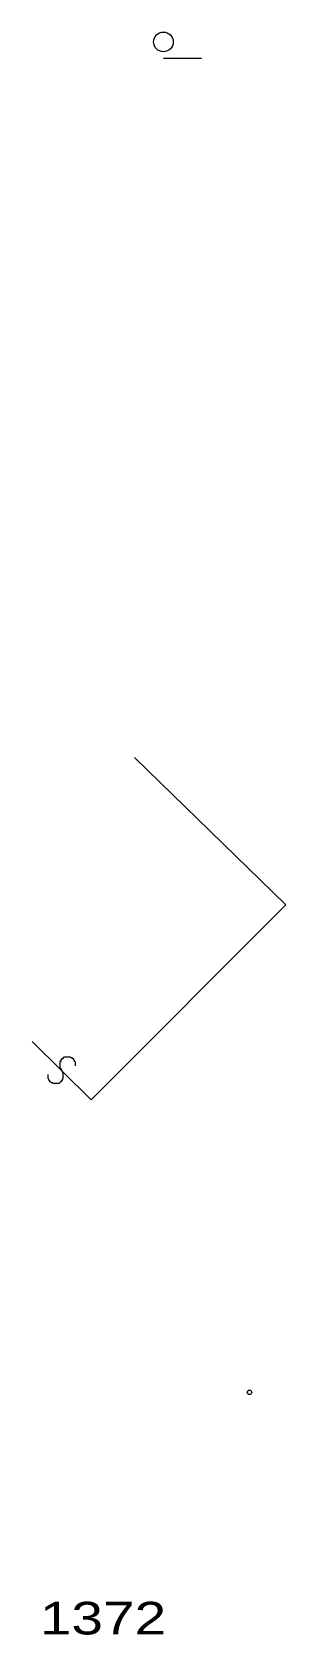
# Model space of a CAD drawing. Extents: x -847523 to -842720, y -997842 to -995984.
# Drawn here: x -843033.28 to -843030.36, y -997732.84 to -997714.43 of the extents above; entities that cross this region are included whole.
import ezdxf

# ---------------------------------------------------------------- set-up
doc = ezdxf.new("R2010")
doc.units = 0
doc.header["$MEASUREMENT"] = 0
doc.layers.add('Z _ KATASTR', color=144, linetype='Continuous', lineweight=9, true_color=0x006d91)
doc.styles.get("Standard").update_dxf_attribs({"font": 'txt', "width": 0.6})

msp = doc.modelspace()

# ---------------------------------------------------------------- texts
at = {"layer": 'Z _ KATASTR', "width": 1.302}
msp.add_text('1372', height=0.375, dxfattribs=at).set_placement((-843033.19, -997732.83))

# ---------------------------------------------------------------- linework, layer by layer
at = {"layer": 'Z _ KATASTR'}
for p, q in [((-843031.77, -997714.73), (-843031.332, -997714.73)), ((-843030.36, -997724.45), (-843032.1, -997722.76)), ((-843032.6, -997726.69), (-843030.36, -997724.45)), ((-843033.28, -997726.02), (-843032.6, -997726.69)), ((-843032.95, -997726.25), (-843032.96, -997726.25)), ((-843032.96, -997726.25), (-843032.96, -997726.26)), ((-843032.96, -997726.26), (-843032.96, -997726.27)), ((-843032.96, -997726.27), (-843032.96, -997726.28)), ((-843032.96, -997726.28), (-843032.96, -997726.29)), ((-843032.94, -997726.23), (-843032.95, -997726.23)), ((-843032.95, -997726.23), (-843032.95, -997726.24)), ((-843032.95, -997726.24), (-843032.95, -997726.25)), ((-843032.93, -997726.22), (-843032.94, -997726.22)), ((-843032.94, -997726.22), (-843032.94, -997726.23)), ((-843032.92, -997726.21), (-843032.93, -997726.22)), ((-843032.91, -997726.2), (-843032.92, -997726.21)), ((-843032.9, -997726.2), (-843032.91, -997726.2)), ((-843032.89, -997726.2), (-843032.9, -997726.2)), ((-843032.88, -997726.2), (-843032.89, -997726.2)), ((-843032.87, -997726.2), (-843032.88, -997726.2)), ((-843032.86, -997726.2), (-843032.87, -997726.2)), ((-843032.85, -997726.2), (-843032.86, -997726.2)), ((-843032.84, -997726.2), (-843032.85, -997726.2)), ((-843032.83, -997726.21), (-843032.84, -997726.2)), ((-843032.82, -997726.21), (-843032.83, -997726.21)), ((-843032.81, -997726.22), (-843032.82, -997726.21)), ((-843032.8, -997726.22), (-843032.81, -997726.22)), ((-843032.8, -997726.23), (-843032.8, -997726.22)), ((-843032.79, -997726.24), (-843032.8, -997726.23)), ((-843032.79, -997726.25), (-843032.79, -997726.24)), ((-843032.78, -997726.26), (-843032.79, -997726.25)), ((-843032.78, -997726.27), (-843032.78, -997726.26)), ((-843032.78, -997726.28), (-843032.78, -997726.27)), ((-843032.78, -997726.29), (-843032.78, -997726.28)), ((-843033.1, -997726.4), (-843033.1, -997726.41)), ((-843033.1, -997726.41), (-843033.1, -997726.42)), ((-843033.1, -997726.42), (-843033.1, -997726.43)), ((-843033.1, -997726.43), (-843033.1, -997726.44)), ((-843033.1, -997726.44), (-843033.09, -997726.45)), ((-843033.09, -997726.45), (-843033.09, -997726.46)), ((-843033.09, -997726.46), (-843033.08, -997726.47)), ((-843032.96, -997726.29), (-843032.96, -997726.3)), ((-843032.96, -997726.3), (-843032.96, -997726.31)), ((-843032.96, -997726.31), (-843032.96, -997726.32)), ((-843032.96, -997726.32), (-843032.95, -997726.33)), ((-843032.95, -997726.33), (-843032.95, -997726.34)), ((-843032.95, -997726.34), (-843032.94, -997726.35)), ((-843032.93, -997726.36), (-843032.94, -997726.35)), ((-843032.93, -997726.37), (-843032.93, -997726.36)), ((-843032.92, -997726.38), (-843032.93, -997726.37)), ((-843032.93, -997726.46), (-843032.93, -997726.45)), ((-843032.93, -997726.45), (-843032.92, -997726.45)), ((-843032.93, -997726.47), (-843032.93, -997726.46)), ((-843032.92, -997726.39), (-843032.92, -997726.38)), ((-843032.92, -997726.4), (-843032.92, -997726.39)), ((-843032.92, -997726.41), (-843032.92, -997726.4)), ((-843032.92, -997726.42), (-843032.92, -997726.41)), ((-843032.92, -997726.43), (-843032.92, -997726.42)), ((-843032.92, -997726.44), (-843032.92, -997726.43)), ((-843032.92, -997726.45), (-843032.92, -997726.44)), ((-843032.78, -997726.3), (-843032.78, -997726.29)), ((-843033.08, -997726.47), (-843033.08, -997726.48)), ((-843033.08, -997726.48), (-843033.07, -997726.48)), ((-843033.07, -997726.48), (-843033.06, -997726.49)), ((-843033.06, -997726.49), (-843033.05, -997726.49)), ((-843033.05, -997726.49), (-843033.04, -997726.5)), ((-843033.04, -997726.5), (-843033.03, -997726.5)), ((-843033.03, -997726.5), (-843033.02, -997726.5)), ((-843033.02, -997726.5), (-843033.01, -997726.5)), ((-843033.01, -997726.5), (-843033, -997726.5)), ((-843033, -997726.5), (-843032.99, -997726.5)), ((-843032.99, -997726.5), (-843032.98, -997726.5)), ((-843032.98, -997726.5), (-843032.97, -997726.5)), ((-843032.97, -997726.5), (-843032.96, -997726.49)), ((-843032.96, -997726.49), (-843032.95, -997726.48)), ((-843032.95, -997726.48), (-843032.94, -997726.48)), ((-843032.94, -997726.48), (-843032.94, -997726.47)), ((-843032.94, -997726.47), (-843032.93, -997726.47))]:
    msp.add_line(p, q, dxfattribs=at)
for centre, radius in [((-843031.769, -997714.542), 0.113), ((-843030.779, -997730.049), 0.0255)]:
    msp.add_circle(centre, radius, dxfattribs=at)

msp.set_redraw_order([(e.dxf.handle, doc.entitydb.next_handle()) for e in msp.query("TEXT MTEXT ATTDEF DIMENSION ARC_DIMENSION")])  # texts and dimensions are drawn at this point

doc.saveas('drawing.dxf')
